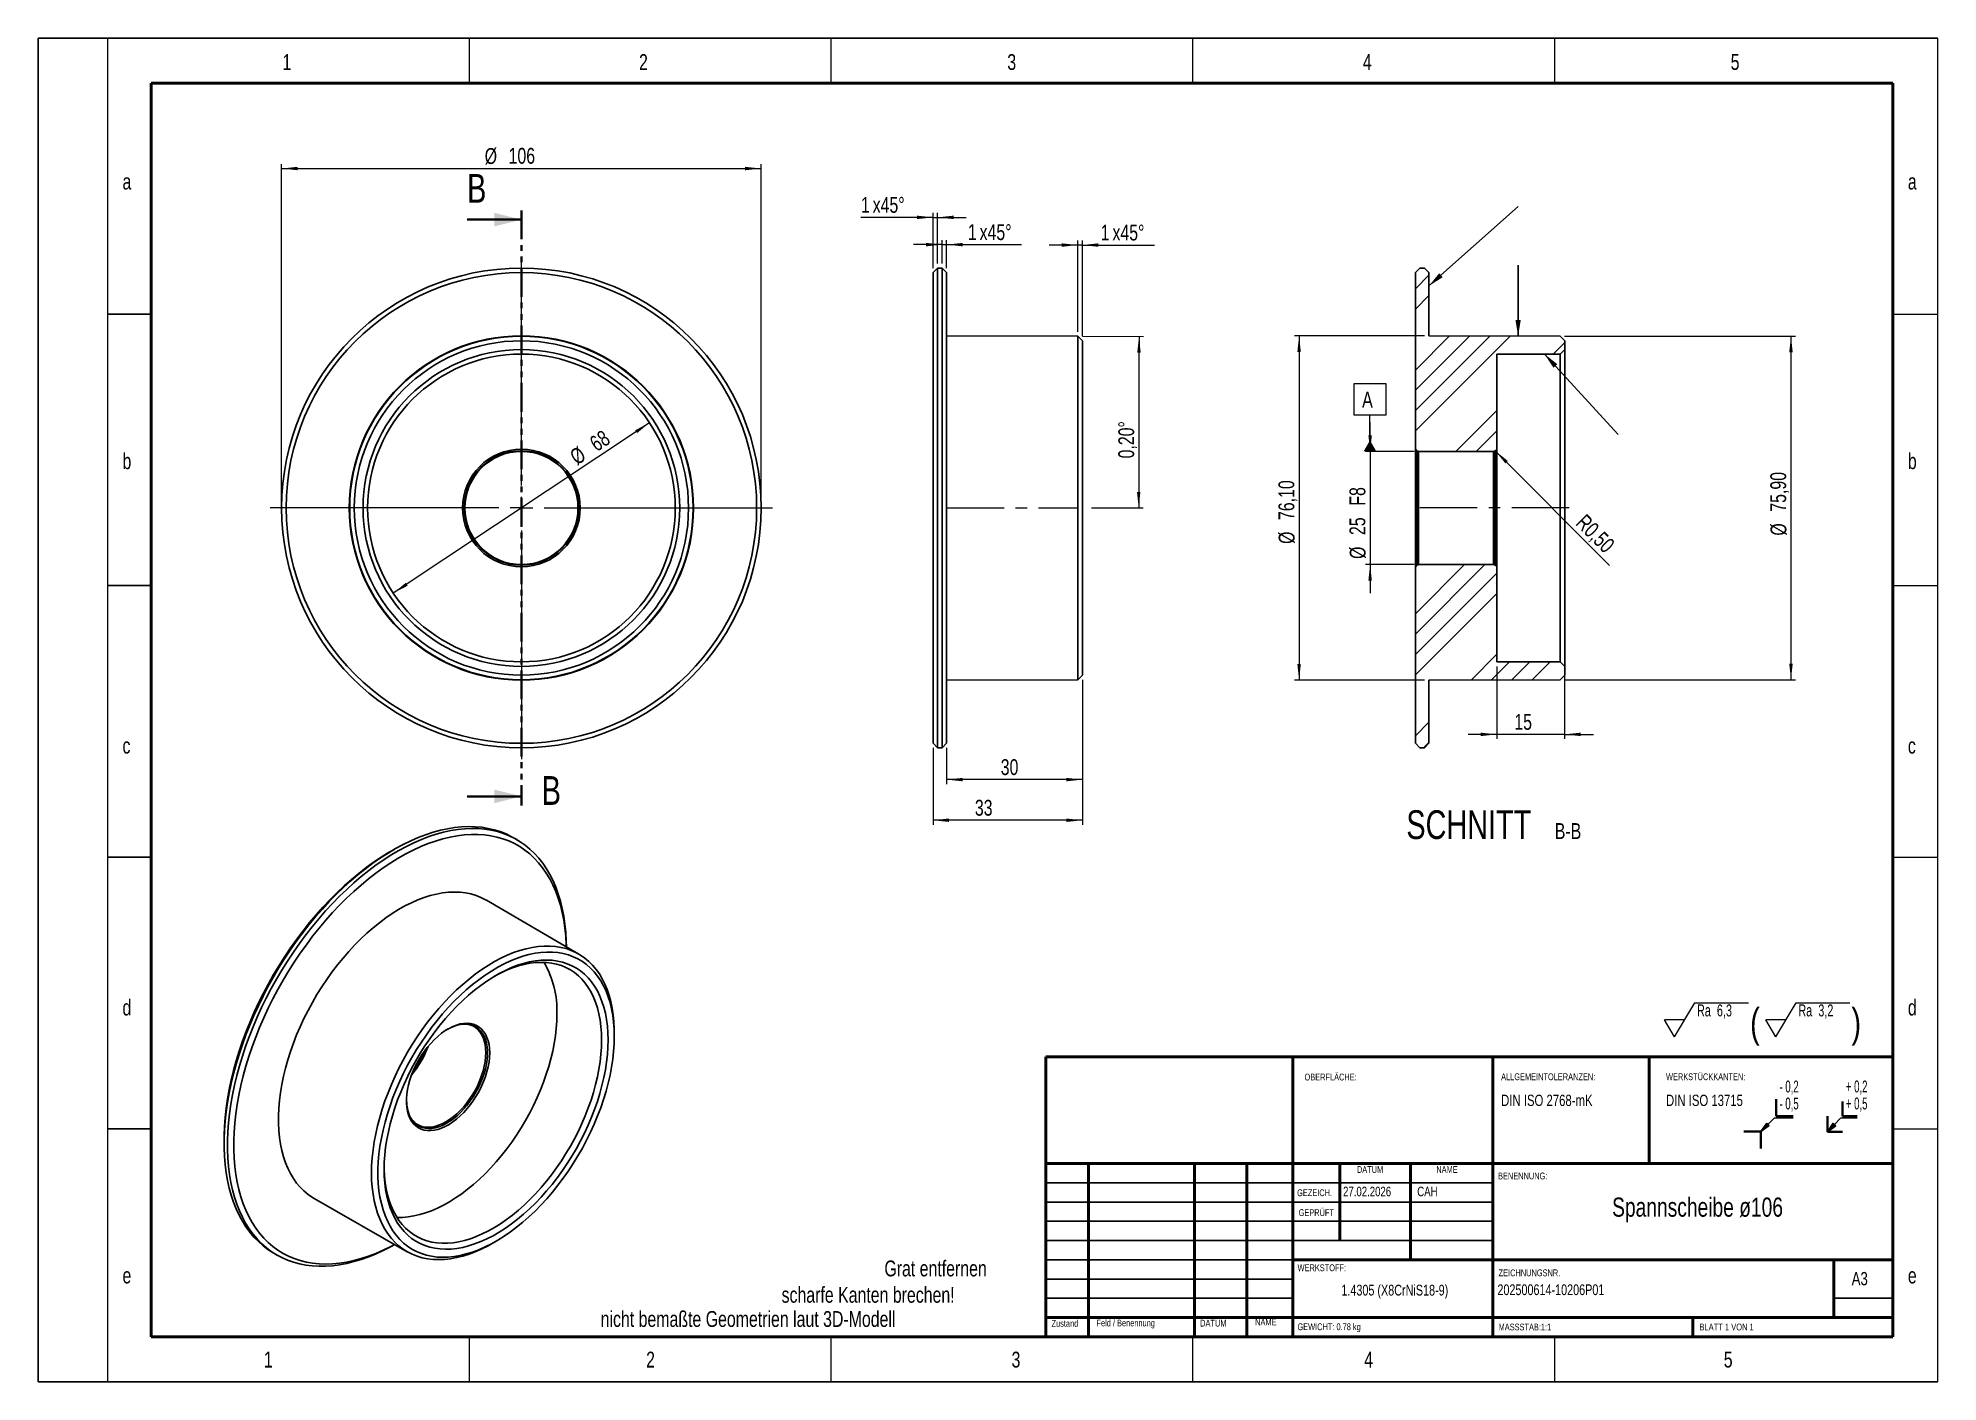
# Model space of a CAD drawing. Header units: millimetres. Extents: x 0 to 420, y 0 to 297.
import ezdxf

# ---------------------------------------------------------------- set-up
doc = ezdxf.new("R2010")
doc.units = ezdxf.units.MM
doc.header["$PDSIZE"] = -1
doc.linetypes.add('CENTERX2', pattern=[20.32, 12.7, -2.54, 2.54, -2.54])
doc.linetypes.add('PHANTOM', pattern=[12.7, 6.35, -1.27, 1.27, -1.27, 1.27, -1.27])
doc.styles.add('SLDTEXTSTYLE0', font='TXT', dxfattribs={"width": 0.605})
doc.styles.add('SLDTEXTSTYLE1', font='TXT', dxfattribs={"width": 0.678571})
doc.styles.add('SLDTEXTSTYLE2', font='TXT', dxfattribs={"width": 0.75})
doc.styles.add('SLDTEXTSTYLE3', font='TXT', dxfattribs={"width": 0.692308})
doc.dimstyles.new('SLDDIMSTYLE0', dxfattribs={"dimtxt": 3.5, "dimasz": 3.556, "dimexe": 0, "dimexo": 0.0625, "dimgap": 0.875, "dimtad": 1, "dimrnd": 1e-09, "dimzin": 12, "dimdsep": 46, "dimtxsty": 'SLDTEXTSTYLE2', "dimsah": 1, "dimcen": 0, "dimadec": 0, "dimazin": 3, "dimtfac": 1, "dimtdec": 3, "dimtmove": 0, "dimatfit": 3, "dimfxl": 1, "dimfrac": 2, "dimtolj": 1, "dimtzin": 12, "dimarcsym": 0})
doc.dimstyles.new('SLDDIMSTYLE1', dxfattribs={"dimtxt": 3.5, "dimasz": 3.556, "dimexe": 0, "dimexo": 0.0625, "dimgap": 0.875, "dimtad": 1, "dimrnd": 1e-09, "dimzin": 12, "dimdsep": 46, "dimtxsty": 'SLDTEXTSTYLE2', "dimsah": 1, "dimcen": 0.09, "dimadec": 0, "dimazin": 3, "dimtfac": 1, "dimtdec": 3, "dimtofl": 0, "dimtmove": 0, "dimatfit": 3, "dimfxl": 1, "dimfrac": 2, "dimtolj": 1, "dimtzin": 12, "dimarcsym": 0})
doc.dimstyles.new('SLDDIMSTYLE2', dxfattribs={"dimtxt": 3.5, "dimasz": 3.556, "dimexe": 0, "dimexo": 0.0625, "dimgap": 0.875, "dimtad": 1, "dimdec": 4, "dimdsep": 46, "dimtxsty": 'SLDTEXTSTYLE2', "dimsah": 1, "dimcen": 0.09, "dimazin": 2, "dimtfac": 1, "dimtdec": 3, "dimtofl": 0, "dimtmove": 0, "dimatfit": 3, "dimfxl": 1, "dimfrac": 2, "dimtolj": 1, "dimtzin": 12, "dimarcsym": 0})
doc.dimstyles.new('SLDDIMSTYLE3', dxfattribs={"dimtxt": 3.5, "dimasz": 3.556, "dimexe": 0, "dimexo": 0.0625, "dimgap": 0.875, "dimtad": 1, "dimrnd": 1e-09, "dimzin": 12, "dimdsep": 46, "dimtxsty": 'SLDTEXTSTYLE2', "dimsah": 1, "dimcen": 0.09, "dimadec": 0, "dimazin": 3, "dimtfac": 1, "dimtdec": 3, "dimtmove": 0, "dimatfit": 0, "dimfxl": 1, "dimfrac": 2, "dimtolj": 1, "dimtzin": 12, "dimarcsym": 0})
doc.dimstyles.new('SLDDIMSTYLE4', dxfattribs={"dimtxt": 3.5, "dimasz": 3.556, "dimexe": 0, "dimexo": 0.0625, "dimgap": 0.875, "dimtad": 1, "dimrnd": 1e-09, "dimzin": 12, "dimdsep": 46, "dimtxsty": 'SLDTEXTSTYLE2', "dimsah": 1, "dimcen": 0.09, "dimadec": 0, "dimazin": 3, "dimtfac": 1, "dimtdec": 3, "dimtmove": 0, "dimatfit": 0, "dimfxl": 1, "dimfrac": 2, "dimtolj": 1, "dimarcsym": 0})
doc.dimstyles.new('SLDDIMSTYLE5', dxfattribs={"dimtxt": 3.5, "dimasz": 3.556, "dimexe": 0, "dimexo": 0.0625, "dimgap": 0.875, "dimtad": 1, "dimrnd": 1e-09, "dimdsep": 46, "dimtxsty": 'SLDTEXTSTYLE2', "dimsah": 1, "dimcen": 0, "dimadec": 0, "dimazin": 2, "dimtfac": 1, "dimtdec": 3, "dimtofl": 0, "dimtmove": 0, "dimatfit": 3, "dimfxl": 1, "dimfrac": 2, "dimtolj": 1, "dimtzin": 12, "dimarcsym": 0})
doc.dimstyles.new('SLDDIMSTYLE7', dxfattribs={"dimtxt": 0.18, "dimasz": 3.556, "dimexe": 0, "dimexo": 0.0625, "dimgap": 0, "dimtad": 0, "dimtih": 1, "dimtoh": 1, "dimdec": 0, "dimrnd": 1e-09, "dimzin": 0, "dimdsep": 46, "dimtxsty": 'Standard', "dimsah": 1, "dimcen": 0.09, "dimadec": 0, "dimazin": 0, "dimtfac": 3.556, "dimtdec": 0, "dimtofl": 0, "dimtmove": 0, "dimatfit": 3, "dimfxl": 1, "dimfrac": 2, "dimtolj": 1, "dimtzin": 0, "dimarcsym": 0})
pattern_1 = [(45, (0, 0), (-13.4704, 13.4704), []), (45, (4.49, 0), (-13.4704, 13.4704), []), (45, (8.98, 0), (-13.4704, 13.4704), []), (45, (13.47, 0), (-13.4704, 13.4704), [])]

msp = doc.modelspace()

# ---------------------------------------------------------------- texts
at = {"color": 7, "linetype": 'Continuous', "lineweight": 0}
for s, insert, char_height, attachment_point, style in [('1', (54.04538, 293.43614), 3.5, 1, 'SLDTEXTSTYLE2'), ('2', (132.85921, 293.43614), 3.5, 1, 'SLDTEXTSTYLE2'), ('3', (214.25603, 293.43614), 3.5, 1, 'SLDTEXTSTYLE2'), ('4', (292.83629, 293.43614), 3.5, 1, 'SLDTEXTSTYLE2'), ('5', (374.14546, 293.43614), 3.5, 1, 'SLDTEXTSTYLE2'), ('a', (18.67859, 267.0172), 3.5, 1, 'SLDTEXTSTYLE2'), ('a', (413.31537, 267.0172), 3.5, 1, 'SLDTEXTSTYLE2'), ('b', (18.67859, 205.23126), 3.5, 1, 'SLDTEXTSTYLE2'), ('b', (413.31537, 205.23126), 3.5, 1, 'SLDTEXTSTYLE2'), ('c', (18.67859, 142.37389), 3.5, 1, 'SLDTEXTSTYLE2'), ('c', (413.31537, 142.37389), 3.5, 1, 'SLDTEXTSTYLE2'), ('d', (18.67859, 84.51654), 3.5, 1, 'SLDTEXTSTYLE2'), ('d', (413.31537, 84.51654), 3.5, 1, 'SLDTEXTSTYLE2'), ('OBERFLÄCHE:', (279.95137, 68.15129), 1.5, 1, 'SLDTEXTSTYLE2'), ('DATUM', (291.53587, 47.72412), 1.5, 1, 'SLDTEXTSTYLE2'), ('NAME', (309.08415, 47.72412), 1.5, 1, 'SLDTEXTSTYLE2'), ('BENENNUNG:', (322.73141, 46.30201), 1.5, 1, 'SLDTEXTSTYLE2'), ('GEZEICH.', (278.31627, 42.5842), 1.5, 1, 'SLDTEXTSTYLE2'), ('27.02.2026', (288.47206, 43.17255), 2.116667, 1, 'SLDTEXTSTYLE2'), ('CAH', (304.86848, 43.18028), 2.116667, 1, 'SLDTEXTSTYLE2'), ('GEPRÜFT', (278.63976, 38.19921), 1.5, 1, 'SLDTEXTSTYLE2'), ('Spannscheibe ø106', (366.82955, 40.77952), 4.2333333, 2, 'SLDTEXTSTYLE2'), ('Grat entfernen', (187.08678, 26.86143), 3.5, 1, 'SLDTEXTSTYLE2'), ('WERKSTOFF:', (278.42108, 26.00974), 1.5, 1, 'SLDTEXTSTYLE2'), ('e', (18.67859, 25.30736), 3.5, 1, 'SLDTEXTSTYLE2'), ('scharfe Kanten brechen!', (164.36595, 21.03604), 3.5, 1, 'SLDTEXTSTYLE2'), ('1.4305 (X8CrNiS18-9)', (299.91067, 21.50925), 2.38125, 2, 'SLDTEXTSTYLE2'), ('202500614-10206P01', (322.58844, 21.59794), 2.38125, 1, 'SLDTEXTSTYLE2'), ('ZEICHNUNGSNR.', (322.84919, 24.89232), 1.5, 1, 'SLDTEXTSTYLE2'), ('A3', (400.89621, 24.32412), 2.910417, 1, 'SLDTEXTSTYLE2'), ('e', (413.31537, 25.30736), 3.5, 1, 'SLDTEXTSTYLE2'), ('nicht bemaßte Geometrien laut 3D-Modell', (124.3736, 15.69259), 3.5, 1, 'SLDTEXTSTYLE2'), ('Zustand', (224.03528, 13.72206), 1.5, 1, 'SLDTEXTSTYLE2'), ('Feld / Benennung', (233.97237, 13.81283), 1.5, 1, 'SLDTEXTSTYLE2'), ('DATUM', (256.88499, 13.7755), 1.5, 1, 'SLDTEXTSTYLE2'), ('NAME', (269.03482, 14.01902), 1.5, 1, 'SLDTEXTSTYLE2'), ('GEWICHT: 0.78 kg', (278.39303, 12.97299), 1.4986, 1, 'SLDTEXTSTYLE2'), ('MASSSTAB:1:1', (322.84919, 12.92377), 1.5, 1, 'SLDTEXTSTYLE2'), ('BLATT 1 VON 1', (367.25352, 12.92377), 1.5, 1, 'SLDTEXTSTYLE3'), ('1', (49.9256, 6.72208), 3.5, 1, 'SLDTEXTSTYLE2'), ('2', (134.42271, 6.72208), 3.5, 1, 'SLDTEXTSTYLE2'), ('3', (215.19429, 6.72208), 3.5, 1, 'SLDTEXTSTYLE2'), ('4', (293.14134, 6.72208), 3.5, 1, 'SLDTEXTSTYLE2'), ('5', (372.62669, 6.72208), 3.5, 1, 'SLDTEXTSTYLE2')]:
    msp.add_mtext(s, dxfattribs=dict(at, insert=insert, char_height=char_height, attachment_point=attachment_point, style=style))
at = {"color": 7, "linetype": 'Continuous', "char_height": 6.35, "attachment_point": 1, "style": 'SLDTEXTSTYLE2'}
for insert in [(94.85511, 266.94794), (111.34853, 133.89644)]:
    msp.add_mtext('B', dxfattribs=dict(at, insert=insert))

# ---------------------------------------------------------------- blocks, each defined once
blk = doc.blocks.new('SW_NOTE_0')
at = {"color": 0, "linetype": 'Continuous', "lineweight": 0, "insert": (0, 4.51), "char_height": 3.5, "attachment_point": 1, "style": 'SLDTEXTSTYLE0'}
blk.add_mtext('+ 0,5', dxfattribs=at)
blk = doc.blocks.new('SW_NOTE_0_1')
at = {"color": 0, "linetype": 'Continuous', "lineweight": 0, "insert": (0, 4.51), "char_height": 3.5, "attachment_point": 1, "style": 'SLDTEXTSTYLE0'}
blk.add_mtext('+ 0,2', dxfattribs=at)
blk = doc.blocks.new('SW_NOTE_0_2')
at = {"color": 0, "linetype": 'Continuous', "lineweight": 0, "insert": (0, 4.51), "char_height": 3.5, "attachment_point": 1, "style": 'SLDTEXTSTYLE0'}
blk.add_mtext('- 0,2', dxfattribs=at)
blk = doc.blocks.new('SW_NOTE_0_3')
at = {"color": 0, "linetype": 'Continuous', "lineweight": 0, "insert": (0, 4.51), "char_height": 3.5, "attachment_point": 1, "style": 'SLDTEXTSTYLE0'}
blk.add_mtext('- 0,5', dxfattribs=at)
blk = doc.blocks.new('Block3')
at = {"linetype": 'Continuous'}
for points in [[(735.45, 277.8), (737.92, 279.57), (737.22, 280.27)], [(755.16, 277.71), (757.62, 279.47), (756.78, 280.26)]]:
    blk.add_hatch(color=7, dxfattribs=at).paths.add_polyline_path(points, flags=0)
at = {"color": 7, "linetype": 'Continuous', "lineweight": 35}
for p, q in [((739.95, 287.3), (739.95, 282.3)), ((759.52, 286.66), (759.52, 282.3)), ((739.95, 282.3), (744.95, 282.3)), ((755.16, 277.71), (755.16, 282.3)), ((759.52, 282.3), (763.89, 282.3)), ((730.45, 277.8), (735.45, 277.8)), ((735.45, 277.8), (735.45, 272.8)), ((759.52, 277.71), (755.16, 277.71))]:
    blk.add_line(p, q, dxfattribs=at)
at = {"color": 7, "linetype": 'Continuous', "lineweight": 18}
for p, q in [((735.45, 277.8), (739.45, 281.8)), ((735.45, 277.8), (737.22, 280.27)), ((737.22, 280.27), (737.92, 279.57)), ((739.45, 281.8), (744.95, 281.8)), ((755.16, 277.71), (759.02, 281.8)), ((755.16, 277.71), (756.78, 280.26)), ((756.78, 280.26), (757.62, 279.47)), ((759.02, 281.8), (763.89, 281.8)), ((735.45, 277.8), (737.92, 279.57)), ((755.16, 277.71), (757.62, 279.47))]:
    blk.add_line(p, q, dxfattribs=at)
at = {"color": 7, "linetype": 'Continuous', "lineweight": 0}
for p in [(737.57, 279.92), (757.2, 279.87)]:
    blk.add_point(p, dxfattribs=at)
for name, p in [('SW_NOTE_0_2', (740.95, 288.28)), ('SW_NOTE_0_1', (760.52, 288.3)), ('SW_NOTE_0_3', (740.95, 283.28)), ('SW_NOTE_0', (760.52, 283.29))]:
    blk.add_blockref(name, p, dxfattribs=at)
blk = doc.blocks.new('SW_NOTE_0_4')
at = {"color": 0, "linetype": 'Continuous', "lineweight": 0}
for p, q in [((-4.95, -3.78), (-0.49, 3.78)), ((-0.49, 3.78), (11.39, 3.78)), ((17.46, -3.78), (21.92, 3.78)), ((21.92, 3.78), (33.8, 3.78)), ((-4.95, -3.78), (-7.18, 0)), ((-2.72, 0), (-7.18, 0)), ((17.46, -3.78), (15.23, 0)), ((19.69, 0), (15.23, 0))]:
    blk.add_line(p, q, dxfattribs=at)
at = {"color": 0, "linetype": 'Continuous', "lineweight": 0, "attachment_point": 1}
for s, insert, char_height, style in [('Ra  6,3', (0, 3.41), 2.646, 'SLDTEXTSTYLE1'), ('(', (11.75, 2.54), 6.35, 'SLDTEXTSTYLE2'), ('Ra  3,2', (22.41, 3.41), 2.646, 'SLDTEXTSTYLE1'), (')', (34.15, 2.54), 6.35, 'SLDTEXTSTYLE2')]:
    blk.add_mtext(s, dxfattribs=dict(at, insert=insert, char_height=char_height, style=style))
blk = doc.blocks.new('SW_NOTE_0_5')
at = {"color": 0, "linetype": 'Continuous', "lineweight": 0, "attachment_point": 1, "style": 'SLDTEXTSTYLE2'}
for s, insert, char_height in [('ALLGEMEINTOLERANZEN:', (0, 1.93), 1.5), ('DIN ISO 2768-mK', (0, -2.78), 2.5)]:
    blk.add_mtext(s, dxfattribs=dict(at, insert=insert, char_height=char_height))
blk = doc.blocks.new('SW_NOTE_0_6')
at = {"color": 0, "linetype": 'Continuous', "lineweight": 0, "attachment_point": 1, "style": 'SLDTEXTSTYLE2'}
for s, insert, char_height in [('WERKSTÜCKKANTEN:', (0, 1.93), 1.5), ('DIN ISO 13715', (0, -2.78), 2.5)]:
    blk.add_mtext(s, dxfattribs=dict(at, insert=insert, char_height=char_height))
blk = doc.blocks.new('_D')
at = {"color": 7, "linetype": 'Continuous', "lineweight": 0}
blk.add_line((135.17, 211.97), (78.54, 174.32), dxfattribs=at)
at = {"color": 7, "linetype": 'Continuous', "lineweight": 18}
for points in [[(135.17, 211.97), (132, 210.32), (132.42, 209.69)], [(78.54, 174.32), (81.71, 175.97), (81.29, 176.61)]]:
    blk.add_solid(points, dxfattribs=at)
at = {"color": 7, "linetype": 'Continuous', "lineweight": 18, "char_height": 3.5, "attachment_point": 1, "rotation": 33.6196, "style": 'SLDTEXTSTYLE2'}
for s, insert in [('68', (121.58, 208.39)), ('%%c', (117.21, 205.42))]:
    blk.add_mtext(s, dxfattribs=dict(at, insert=insert))
blk = doc.blocks.new('_D_1')
at = {"color": 7, "linetype": 'Continuous', "lineweight": 0}
for p, q in [((53.86, 194.15), (53.86, 269.15)), ((159.86, 194.15), (159.86, 269.15)), ((53.86, 268.15), (159.86, 268.15))]:
    blk.add_line(p, q, dxfattribs=at)
at = {"color": 7, "linetype": 'Continuous', "lineweight": 18}
for points in [[(53.86, 268.15), (57.41, 267.77), (57.41, 268.53)], [(159.86, 268.15), (156.3, 268.53), (156.3, 267.77)]]:
    blk.add_solid(points, dxfattribs=at)
at = {"color": 7, "linetype": 'Continuous', "lineweight": 18, "char_height": 3.5, "attachment_point": 1, "style": 'SLDTEXTSTYLE2'}
for s, insert in [('%%c', (98.74, 272.66)), ('106', (104.02, 272.71))]:
    blk.add_mtext(s, dxfattribs=dict(at, insert=insert))
blk = doc.blocks.new('SW_CENTERMARKSYMBOL_0')
at = {"color": 0, "linetype": 'Continuous', "lineweight": 18}
for p, q in [((0, 5), (0, 55.5)), ((-5, 0), (-55.5, 0)), ((0, 0), (-2.5, 0)), ((0, 0), (0, 2.5)), ((0, 0), (0, -2.5)), ((0, 0), (2.5, 0)), ((5, 0), (55.5, 0)), ((0, -5), (0, -55.5))]:
    blk.add_line(p, q, dxfattribs=at)
blk = doc.blocks.new('_D_2')
at = {"color": 7, "linetype": 'Continuous', "lineweight": 0}
for p, q in [((230.85, 231.09), (244.37, 231.04)), ((232.85, 193.15), (244.3, 193.15))]:
    blk.add_line(p, q, dxfattribs=at)
at = {"color": 7, "linetype": 'Continuous', "lineweight": 18}
blk.add_arc((11101.33, 193.15), 10858.02, 179.8, 180, dxfattribs=at)
for points in [[(243.37, 231.05), (242.98, 227.49), (243.74, 227.49)], [(243.3, 193.15), (243.68, 196.7), (242.92, 196.7)]]:
    blk.add_solid(points, dxfattribs=at)
at = {"color": 7, "linetype": 'Continuous', "lineweight": 18, "insert": (238.79, 204.1), "char_height": 3.5, "attachment_point": 1, "rotation": 89.9134, "style": 'SLDTEXTSTYLE2'}
blk.add_mtext('0,20°', dxfattribs=at)
blk = doc.blocks.new('_D_3')
at = {"color": 7, "linetype": 'Continuous', "lineweight": 0}
for p, q in [((230.85, 155.2), (230.85, 123.15)), ((197.85, 140.15), (197.85, 123.15)), ((230.85, 124.15), (197.85, 124.15))]:
    blk.add_line(p, q, dxfattribs=at)
at = {"color": 7, "linetype": 'Continuous', "lineweight": 18}
for points in [[(197.85, 124.15), (201.4, 123.77), (201.4, 124.53)], [(230.85, 124.15), (227.29, 124.53), (227.29, 123.77)]]:
    blk.add_solid(points, dxfattribs=at)
at = {"color": 7, "linetype": 'Continuous', "lineweight": 18, "insert": (207.09, 128.66), "char_height": 3.5, "attachment_point": 1, "style": 'SLDTEXTSTYLE2'}
blk.add_mtext('33', dxfattribs=at)
blk = doc.blocks.new('_D_4')
at = {"color": 7, "linetype": 'Continuous', "lineweight": 0}
for p, q in [((197.85, 257.36), (181.91, 257.36)), ((197.85, 246.15), (197.85, 258.36)), ((197.85, 257.36), (198.85, 257.36)), ((198.85, 247.15), (198.85, 258.36)), ((198.85, 257.36), (205.2, 257.36))]:
    blk.add_line(p, q, dxfattribs=at)
at = {"color": 7, "linetype": 'Continuous', "lineweight": 18}
for points in [[(197.85, 257.36), (194.29, 257.74), (194.29, 256.98)], [(198.85, 257.36), (202.4, 256.98), (202.4, 257.74)]]:
    blk.add_solid(points, dxfattribs=at)
at = {"color": 7, "linetype": 'Continuous', "lineweight": 18, "char_height": 3.5, "attachment_point": 1, "style": 'SLDTEXTSTYLE2'}
for s, insert in [('1', (181.91, 261.87)), ('x45°', (184.5, 261.87))]:
    blk.add_mtext(s, dxfattribs=dict(at, insert=insert))
blk = doc.blocks.new('_D_5')
at = {"color": 7, "linetype": 'Continuous', "lineweight": 0}
for p, q in [((199.85, 247.15), (199.85, 252.34)), ((200.85, 246.15), (200.85, 252.34)), ((199.85, 251.34), (193.5, 251.34)), ((199.85, 251.34), (200.85, 251.34)), ((200.85, 251.34), (217.41, 251.34))]:
    blk.add_line(p, q, dxfattribs=at)
at = {"color": 7, "linetype": 'Continuous', "lineweight": 18}
for points in [[(199.85, 251.34), (196.29, 251.72), (196.29, 250.96)], [(200.85, 251.34), (204.4, 250.96), (204.4, 251.72)]]:
    blk.add_solid(points, dxfattribs=at)
at = {"color": 7, "linetype": 'Continuous', "lineweight": 18, "char_height": 3.5, "attachment_point": 1, "style": 'SLDTEXTSTYLE2'}
for s, insert in [('1', (205.54, 255.85)), ('x45°', (208.13, 255.85))]:
    blk.add_mtext(s, dxfattribs=dict(at, insert=insert))
blk = doc.blocks.new('_D_6')
at = {"color": 7, "linetype": 'Continuous', "lineweight": 0}
for p, q in [((229.85, 232.1), (229.85, 252.24)), ((230.85, 231.09), (230.85, 252.24)), ((229.85, 251.24), (223.5, 251.24)), ((230.85, 251.24), (229.85, 251.24)), ((230.85, 251.24), (246.78, 251.24))]:
    blk.add_line(p, q, dxfattribs=at)
at = {"color": 7, "linetype": 'Continuous', "lineweight": 18}
for points in [[(229.85, 251.24), (226.29, 251.62), (226.29, 250.86)], [(230.85, 251.24), (234.4, 250.86), (234.4, 251.62)]]:
    blk.add_solid(points, dxfattribs=at)
at = {"color": 7, "linetype": 'Continuous', "lineweight": 18, "char_height": 3.5, "attachment_point": 1, "style": 'SLDTEXTSTYLE2'}
for s, insert in [('1', (234.91, 255.75)), ('x45°', (237.5, 255.75))]:
    blk.add_mtext(s, dxfattribs=dict(at, insert=insert))
blk = doc.blocks.new('_D_7')
at = {"color": 7, "linetype": 'Continuous', "lineweight": 0}
for p, q in [((230.85, 155.2), (230.85, 132.13)), ((200.85, 140.15), (200.85, 132.13)), ((230.85, 133.13), (200.85, 133.13))]:
    blk.add_line(p, q, dxfattribs=at)
at = {"color": 7, "linetype": 'Continuous', "lineweight": 18}
for points in [[(200.85, 133.13), (204.4, 132.75), (204.4, 133.51)], [(230.85, 133.13), (227.29, 133.51), (227.29, 132.75)]]:
    blk.add_solid(points, dxfattribs=at)
at = {"color": 7, "linetype": 'Continuous', "lineweight": 18, "insert": (212.8, 137.64), "char_height": 3.5, "attachment_point": 1, "style": 'SLDTEXTSTYLE2'}
blk.add_mtext('30', dxfattribs=at)
blk = doc.blocks.new('_D_8')
at = {"color": 7, "linetype": 'Continuous', "lineweight": 0}
for p, q in [((294.45, 205.65), (294.45, 212)), ((304.16, 205.65), (293.45, 205.65)), ((294.45, 205.65), (294.45, 180.65)), ((304.16, 180.65), (293.45, 180.65)), ((294.45, 180.65), (294.45, 174.3))]:
    blk.add_line(p, q, dxfattribs=at)
at = {"color": 7, "linetype": 'Continuous', "lineweight": 18}
for points in [[(294.45, 205.65), (294.84, 209.2), (294.07, 209.2)], [(294.45, 180.65), (294.07, 177.09), (294.84, 177.09)]]:
    blk.add_solid(points, dxfattribs=at)
at = {"color": 7, "linetype": 'Continuous', "lineweight": 18, "char_height": 3.5, "attachment_point": 1, "rotation": 90, "style": 'SLDTEXTSTYLE2'}
for s, insert in [('F8', (289.89, 193.66)), ('25', (289.89, 187.17)), ('%%c', (289.94, 181.89))]:
    blk.add_mtext(s, dxfattribs=dict(at, insert=insert))
blk = doc.blocks.new('_D_9')
at = {"color": 7, "linetype": 'Continuous', "lineweight": 0}
blk.add_line((322.1, 205.79), (347.39, 180.45), dxfattribs=at)
at = {"color": 7, "linetype": 'Continuous', "lineweight": 18}
blk.add_solid([(322.1, 205.79), (324.34, 203.01), (324.88, 203.54)], dxfattribs=at)
at = {"color": 7, "linetype": 'Continuous', "lineweight": 18, "insert": (342.18, 192.04), "char_height": 3.5, "attachment_point": 1, "rotation": 314.9391, "style": 'SLDTEXTSTYLE2'}
blk.add_mtext('R0,50', dxfattribs=at)
blk = doc.blocks.new('_D_10')
at = {"color": 7, "linetype": 'Continuous', "lineweight": 0}
for p, q in [((306.45, 231.2), (277.75, 231.2)), ((278.75, 231.2), (278.75, 155.1)), ((306.45, 155.1), (277.75, 155.1))]:
    blk.add_line(p, q, dxfattribs=at)
at = {"color": 7, "linetype": 'Continuous', "lineweight": 18}
for points in [[(278.75, 231.2), (278.37, 227.64), (279.13, 227.64)], [(278.75, 155.1), (279.13, 158.65), (278.37, 158.65)]]:
    blk.add_solid(points, dxfattribs=at)
at = {"color": 7, "linetype": 'Continuous', "lineweight": 18, "char_height": 3.5, "attachment_point": 1, "rotation": 90, "style": 'SLDTEXTSTYLE2'}
for s, insert in [('76,10', (274.19, 190.49)), ('%%c', (274.24, 185.21))]:
    blk.add_mtext(s, dxfattribs=dict(at, insert=insert))
blk = doc.blocks.new('_D_11')
at = {"color": 7, "linetype": 'Continuous', "lineweight": 0}
for p, q in [((337.45, 231.1), (388.48, 231.1)), ((387.48, 231.1), (387.48, 155.2)), ((337.45, 155.2), (388.48, 155.2))]:
    blk.add_line(p, q, dxfattribs=at)
at = {"color": 7, "linetype": 'Continuous', "lineweight": 18}
for points in [[(387.48, 231.1), (387.09, 227.54), (387.86, 227.54)], [(387.48, 155.2), (387.86, 158.75), (387.09, 158.75)]]:
    blk.add_solid(points, dxfattribs=at)
at = {"color": 7, "linetype": 'Continuous', "lineweight": 18, "char_height": 3.5, "attachment_point": 1, "rotation": 90, "style": 'SLDTEXTSTYLE2'}
for s, insert in [('75,90', (382.91, 192.32)), ('%%c', (382.96, 187.04))]:
    blk.add_mtext(s, dxfattribs=dict(at, insert=insert))
blk = doc.blocks.new('_D_12')
at = {"color": 7, "linetype": 'Continuous', "lineweight": 0}
for p, q in [((322.45, 158.15), (322.45, 142.12)), ((337.45, 157.15), (337.45, 142.12)), ((322.45, 143.12), (316.1, 143.12)), ((337.45, 143.12), (322.45, 143.12)), ((337.45, 143.12), (343.8, 143.12))]:
    blk.add_line(p, q, dxfattribs=at)
at = {"color": 7, "linetype": 'Continuous', "lineweight": 18}
for points in [[(322.45, 143.12), (318.9, 143.5), (318.9, 142.74)], [(337.45, 143.12), (341.01, 142.74), (341.01, 143.5)]]:
    blk.add_solid(points, dxfattribs=at)
at = {"color": 7, "linetype": 'Continuous', "lineweight": 18, "insert": (326.33, 147.63), "char_height": 3.5, "attachment_point": 1, "style": 'SLDTEXTSTYLE2'}
blk.add_mtext('15', dxfattribs=at)
blk = doc.blocks.new('SW_NOTE_0_7')
at = {"color": 0, "linetype": 'Continuous', "lineweight": 0, "attachment_point": 2, "style": 'SLDTEXTSTYLE2'}
for s, insert, char_height in [('SCHNITT', (16.07, 8.19), 6.35), ('B-B', (38.01, 5.35), 3.5)]:
    blk.add_mtext(s, dxfattribs=dict(at, insert=insert, char_height=char_height))
blk = doc.blocks.new('SW_DATUMTAG_0')
at = {"color": 0, "linetype": 'Continuous', "lineweight": 18}
for p, q in [((-1.77, 6.28), (5.23, 6.28)), ((-1.77, -0.72), (-1.77, 6.28)), ((5.23, 6.28), (5.23, -0.72)), ((5.23, -0.72), (-1.77, -0.72)), ((1.73, -8.69), (1.73, -0.72))]:
    blk.add_line(p, q, dxfattribs=at)
at = {"color": 0, "linetype": 'Continuous', "lineweight": 0}
blk.add_solid([(0.33, -8.69), (3.13, -8.69), (1.73, -6.24)], dxfattribs=at)
at = {"color": 0, "linetype": 'Continuous', "lineweight": 0, "insert": (0, 4.51), "char_height": 3.5, "attachment_point": 1, "style": 'SLDTEXTSTYLE2'}
blk.add_mtext('A', dxfattribs=at)

# ---------------------------------------------------------------- dimensions: what is measured, and where the dimension line sits
at = {"color": 7, "linetype": 'Continuous', "lineweight": 18}
for base, p1, p2, text, dimstyle, picture, middle in [((159.85511, 268.14626), (53.85511, 193.14626), (159.85511, 193.14626), '%%c<>', 'SLDDIMSTYLE1', '_D_1', (105.25865, 268.14626)), ((198.84747, 257.35898), (197.84747, 245.14626), (198.84747, 246.14626), '<>x45°', 'SLDDIMSTYLE3', '_D_4', (187.84747, 257.35898)), ((200.84747, 251.33821), (199.84747, 246.14626), (200.84747, 245.14626), '<>x45°', 'SLDDIMSTYLE3', '_D_5', (211.47393, 251.33821)), ((229.84747, 251.23821), (230.84747, 230.08803), (229.84747, 231.09503), '<>x45°', 'SLDDIMSTYLE3', '_D_6', (240.84747, 251.23821))]:
    dim = msp.add_linear_dim(base=base, p1=p1, p2=p2, text=text, dimstyle=dimstyle, dxfattribs=at)
    dim.commit()
    dim.dimension.update_dxf_attribs({"geometry": picture, "text_midpoint": middle, "dimtype": 160})
dim = msp.add_angular_dim_2l(base=(243.31904, 212.09707), line1=((200.84747, 231.19626), (229.84747, 231.09503)), line2=((231.84747, 193.14626), (198.84747, 193.14626)), dimstyle='SLDDIMSTYLE2', dxfattribs=at)
dim.commit()
dim.dimension.update_dxf_attribs({"geometry": '_D_2', "text_midpoint": (243.31491, 209.55555), "dimtype": 162})
for base, p1, p2, text, dimstyle, picture, middle in [((278.75128, 155.09626), (307.45493, 231.19626), (307.45493, 155.09626), '%%c<>', 'SLDDIMSTYLE1', '_D_10', (278.75128, 193.67238)), ((387.4753, 155.19749), (336.45494, 231.09503), (336.45494, 155.19749), '%%c<>', 'SLDDIMSTYLE1', '_D_11', (387.4753, 195.49862)), ((294.45493, 180.64626), (305.16204, 205.64626), (305.16204, 180.64626), '%%c<>F8', 'SLDDIMSTYLE4', '_D_8', (294.45493, 190.18861))]:
    dim = msp.add_linear_dim(base=base, p1=p1, p2=p2, angle=90, text=text, dimstyle=dimstyle, dxfattribs=at)
    dim.commit()
    dim.dimension.update_dxf_attribs({"geometry": picture, "text_midpoint": middle, "dimtype": 160})
dim = msp.add_diameter_dim_2p(p1=(135.16801, 211.97124), p2=(78.54222, 174.32127), dimstyle='SLDDIMSTYLE0', dxfattribs=at)
dim.commit()
dim.dimension.update_dxf_attribs({"geometry": '_D', "text_midpoint": (124.20164, 204.67981), "dimtype": 163})
dim = msp.add_radius_dim(center=(321.74782, 206.14626), mpoint=(322.101, 205.79233), dimstyle='SLDDIMSTYLE5', dxfattribs=at)
dim.commit()
dim.dimension.update_dxf_attribs({"geometry": '_D_9', "text_midpoint": (343.27781, 184.57049), "dimtype": 164})
for base, p1, p2, dimstyle, picture, middle in [((197.84747, 124.14626), (230.84747, 156.20449), (197.84747, 141.14626), 'SLDDIMSTYLE1', '_D_3', (209.67847, 124.14626)), ((200.84747, 133.12697), (230.84747, 156.20449), (200.84747, 141.14626), 'SLDDIMSTYLE1', '_D_7', (215.38316, 133.12697)), ((322.45493, 143.11944), (337.45493, 158.14626), (322.45493, 159.14626), 'SLDDIMSTYLE3', '_D_12', (328.91954, 143.11944))]:
    dim = msp.add_linear_dim(base=base, p1=p1, p2=p2, dimstyle=dimstyle, dxfattribs=at)
    dim.commit()
    dim.dimension.update_dxf_attribs({"geometry": picture, "text_midpoint": middle, "dimtype": 160})

# ---------------------------------------------------------------- hatches: boundary and pattern name
at = {"linetype": 'Continuous', "lineweight": 18}
h = msp.add_hatch(dxfattribs=at)
h.set_pattern_fill('DIN 201 Stahl und Stahlguss', style=0, pattern_type=2)
h.set_pattern_definition(pattern_1)
edge = h.paths.add_edge_path(flags=0)
edge.add_line((336.45494, 231.09503), (307.45493, 231.19626))
edge.add_line((307.45493, 231.19626), (307.45493, 245.14626))
edge.add_line((307.45493, 245.14626), (306.45493, 246.14626))
edge.add_line((306.45493, 246.14626), (305.45493, 246.14626))
edge.add_line((305.45493, 246.14626), (304.45493, 245.14626))
edge.add_line((304.45493, 245.14626), (304.45493, 206.14626))
edge.add_line((304.45493, 206.14626), (304.80848, 205.7927))
edge.add_arc((305.16204, 206.14626), 0.5, 225, 270)
edge.add_line((305.16204, 205.64626), (321.74782, 205.64626))
edge.add_arc((321.74782, 206.14626), 0.5, 270, 315)
edge.add_line((322.10138, 205.7927), (322.45493, 206.14626))
edge.add_line((322.45493, 206.14626), (322.45493, 227.14626))
edge.add_line((322.45493, 227.14626), (336.45493, 227.14626))
edge.add_line((336.45493, 227.14626), (337.45493, 228.14626))
edge.add_line((337.45493, 228.14626), (337.45493, 230.08803))
edge.add_line((337.45493, 230.08803), (336.45494, 231.09503))
h = msp.add_hatch(dxfattribs=at)
h.set_pattern_fill('DIN 201 Stahl und Stahlguss', style=0, pattern_type=2)
h.set_pattern_definition(pattern_1)
edge = h.paths.add_edge_path(flags=0)
edge.add_line((307.45493, 155.09626), (336.45494, 155.19749))
edge.add_line((336.45494, 155.19749), (337.45493, 156.20449))
edge.add_line((337.45493, 156.20449), (337.45493, 158.14626))
edge.add_line((337.45493, 158.14626), (336.45493, 159.14626))
edge.add_line((336.45493, 159.14626), (322.45493, 159.14626))
edge.add_line((322.45493, 159.14626), (322.45493, 180.14626))
edge.add_line((322.45493, 180.14626), (322.10138, 180.49981))
edge.add_arc((321.74782, 180.14626), 0.5, 45, 90)
edge.add_line((321.74782, 180.64626), (305.16204, 180.64626))
edge.add_arc((305.16204, 180.14626), 0.5, 90, 135)
edge.add_line((304.80848, 180.49981), (304.45493, 180.14626))
edge.add_line((304.45493, 180.14626), (304.45493, 141.14626))
edge.add_line((304.45493, 141.14626), (305.45493, 140.14626))
edge.add_line((305.45493, 140.14626), (306.45493, 140.14626))
edge.add_line((306.45493, 140.14626), (307.45493, 141.14626))
edge.add_line((307.45493, 141.14626), (307.45493, 155.09626))

# ---------------------------------------------------------------- linework, layer by layer
at = {"color": 7, "linetype": 'Continuous', "lineweight": 25}
for p, q in [((0.00398, 0.02368), (0.00398, 296.99171)), ((0.00398, 296.99171), (419.97522, 296.99171)), ((198.84747, 246.14626), (197.84747, 245.14626)), ((197.84747, 141.14626), (197.84747, 245.14626)), ((199.84747, 246.14626), (198.84747, 246.14626)), ((198.84747, 246.14626), (198.84747, 140.14626)), ((200.84747, 245.14626), (199.84747, 246.14626)), ((199.84747, 140.14626), (199.84747, 246.14626)), ((200.84747, 245.14626), (200.84747, 141.14626)), ((305.45493, 246.14626), (304.45493, 245.14626)), ((304.45493, 206.14626), (304.45493, 245.14626)), ((305.45493, 246.14626), (306.45493, 246.14626)), ((307.45493, 245.14626), (306.45493, 246.14626)), ((307.45493, 231.19626), (307.45493, 245.14626)), ((15.33844, 235.99171), (25.00398, 235.99171)), ((229.84747, 231.09503), (200.84747, 231.19626)), ((230.84747, 230.08803), (229.84747, 231.09503)), ((229.84747, 193.14626), (229.84747, 231.09503)), ((307.45493, 231.19626), (336.45494, 231.09503)), ((337.45493, 230.08803), (336.45494, 231.09503)), ((230.84747, 230.08803), (230.84747, 156.20449)), ((336.45493, 227.14626), (322.45493, 227.14626)), ((322.45493, 206.14626), (322.45493, 227.14626)), ((336.45493, 227.14626), (337.45493, 228.14626)), ((336.45493, 159.14626), (336.45493, 227.14626)), ((337.45493, 228.14626), (337.45493, 230.08803)), ((337.45493, 228.14626), (337.45493, 158.14626)), ((304.45493, 180.14626), (304.45493, 206.14626)), ((304.45493, 206.14626), (304.80848, 205.7927)), ((304.80848, 180.49981), (304.80848, 205.7927)), ((322.10138, 205.7927), (322.45493, 206.14626)), ((322.10138, 205.7927), (322.10138, 180.49981)), ((322.45493, 206.14626), (322.45493, 180.14626)), ((305.16204, 205.64626), (321.74782, 205.64626)), ((305.16204, 205.64626), (305.16204, 180.64626)), ((321.74782, 180.64626), (321.74782, 205.64626)), ((229.84747, 155.19749), (229.84747, 193.14626)), ((321.74782, 180.64626), (305.16204, 180.64626)), ((304.80848, 180.49981), (304.45493, 180.14626)), ((304.45493, 141.14626), (304.45493, 180.14626)), ((322.45493, 180.14626), (322.10138, 180.49981)), ((322.45493, 159.14626), (322.45493, 180.14626)), ((15.33844, 175.99171), (25.00398, 175.99171)), ((229.84747, 155.19749), (230.84747, 156.20449)), ((322.45493, 159.14626), (336.45493, 159.14626)), ((337.45493, 158.14626), (336.45493, 159.14626)), ((336.45494, 155.19749), (337.45493, 156.20449)), ((337.45493, 156.20449), (337.45493, 158.14626)), ((200.84747, 155.09626), (229.84747, 155.19749)), ((336.45494, 155.19749), (307.45493, 155.09626)), ((307.45493, 141.14626), (307.45493, 155.09626)), ((197.84747, 141.14626), (198.84747, 140.14626)), ((198.84747, 140.14626), (199.84747, 140.14626)), ((199.84747, 140.14626), (200.84747, 141.14626)), ((304.45493, 141.14626), (305.45493, 140.14626)), ((306.45493, 140.14626), (305.45493, 140.14626)), ((306.45493, 140.14626), (307.45493, 141.14626)), ((78.62641, 117.63912), (77.91942, 117.23085)), ((105.83745, 119.85836), (105.13034, 120.26656)), ((15.33844, 115.99171), (25.00398, 115.99171)), ((119.57244, 94.54999), (99.11707, 106.47551)), ((96.40281, 78.54076), (96.27015, 78.61415)), ((127.38105, 76.17074), (127.38598, 76.98421)), ((15.33844, 55.99171), (25.00398, 55.99171)), ((83.90382, 56.88953), (84.05406, 56.80688)), ((41.15584, 53.54756), (41.15584, 52.73115)), ((321.57522, 44.02368), (222.77522, 44.02368)), ((61.07028, 40.56939), (81.62687, 28.81921)), ((321.57522, 39.77368), (222.77522, 39.77368)), ((321.57522, 35.52368), (222.77522, 35.52368)), ((100.74586, 30.83717), (101.44784, 31.24824)), ((321.57522, 31.27368), (222.77522, 31.27368)), ((52.13465, 28.46538), (52.84176, 28.05718)), ((277.37522, 27.02368), (222.77522, 27.02368)), ((277.37522, 22.77361), (222.77522, 22.77361)), ((277.37522, 18.52368), (222.77522, 18.52368)), ((409.97522, 18.52368), (396.97522, 18.52368)), ((0.00398, 0.02368), (419.97522, 0.02368))]:
    msp.add_line(p, q, dxfattribs=at)
at = {"color": 7, "linetype": 'Continuous', "lineweight": 18}
for p, q in [((15.33844, 296.99171), (15.33844, 0.02368)), ((95.30026, 296.99171), (95.30026, 286.99171)), ((175.26209, 296.99171), (175.26209, 286.99171)), ((255.22391, 296.99171), (255.22391, 286.99171)), ((335.18574, 296.99171), (335.18574, 286.99171)), ((419.97522, 0.02368), (419.97522, 296.99171)), ((409.97522, 235.99171), (419.97522, 235.99171)), ((409.97522, 175.99171), (419.97522, 175.99171)), ((409.97522, 115.99171), (419.97522, 115.99171)), ((409.97522, 55.99171), (419.97522, 55.99171)), ((95.30026, 10.02368), (95.30026, 0.02368)), ((175.26209, 10.02368), (175.26209, 0.02368)), ((255.22391, 10.02368), (255.22391, 0.02368)), ((335.18574, 10.02368), (335.18574, 0.02368))]:
    msp.add_line(p, q, dxfattribs=at)
at = {"color": 7, "linetype": 'Continuous', "lineweight": 50}
for p, q in [((25.00398, 10.02368), (25.00398, 286.99171)), ((25.00398, 286.99171), (409.97522, 286.99171)), ((409.97522, 10.02368), (409.97522, 286.99171)), ((222.77522, 71.898), (409.97522, 71.898)), ((222.77522, 71.898), (222.77522, 10.02368)), ((277.37522, 10.02368), (277.37522, 71.898)), ((321.57522, 71.898), (321.57522, 10.02368)), ((356.16678, 71.898), (356.16678, 48.27368)), ((409.97522, 71.898), (409.97522, 10.02368)), ((409.97522, 48.27368), (222.77522, 48.27368)), ((232.1767, 48.27368), (232.1767, 10.02368)), ((255.66793, 48.27368), (255.66793, 10.02368)), ((267.17415, 48.27368), (267.17415, 10.02368)), ((287.77522, 31.27368), (287.77522, 48.27368)), ((303.37522, 48.27368), (303.37522, 27.02368)), ((277.37522, 27.02368), (409.97522, 27.02368)), ((396.97522, 14.27368), (396.97522, 27.02368)), ((222.77522, 14.27368), (409.97522, 14.27368)), ((365.77522, 10.02368), (365.77522, 14.27368)), ((25.00398, 10.02368), (409.97522, 10.02368))]:
    msp.add_line(p, q, dxfattribs=at)
at = {"color": 7, "linetype": 'Continuous', "lineweight": 35}
for p, q in [((94.85511, 256.86626), (106.85511, 256.86626)), ((94.85511, 129.42626), (106.85511, 129.42626))]:
    msp.add_line(p, q, dxfattribs=at)
at = {"color": 7, "linetype": 'PHANTOM', "lineweight": 35}
msp.add_line((106.85511, 258.86626), (106.85511, 127.42626), dxfattribs=at)
at = {"color": 7, "linetype": 'CENTERX2', "lineweight": 18}
for p, q in [((200.84747, 193.14626), (229.84747, 193.14626)), ((338.45494, 193.14626), (305.45493, 193.14626))]:
    msp.add_line(p, q, dxfattribs=at)
at = {"color": 7, "linetype": 'Continuous', "lineweight": 25, "flags": 128}
for points in [[(105.13034, 120.26656), (104.68599, 120.51462), (103.46007, 121.11625), (102.18486, 121.62506), (100.86289, 122.04005), (99.49679, 122.36038), (98.08926, 122.58543), (96.6431, 122.71473), (95.16118, 122.74805), (93.64644, 122.68531), (92.1019, 122.52663), (90.53062, 122.27234), (88.93571, 121.92293), (87.32034, 121.4791), (85.68773, 120.94174), (84.04111, 120.3119), (82.38375, 119.59084), (80.71894, 118.77999), (79.04999, 117.88096), (77.38022, 116.89554), (75.71292, 115.82568), (74.05143, 114.6735), (72.39903, 113.4413), (70.75901, 112.13151), (69.13461, 110.74675), (67.52908, 109.28975), (65.94559, 107.76342), (64.38729, 106.17078), (62.85727, 104.51499), (61.35857, 102.79935), (59.89417, 101.02725), (58.46697, 99.20222), (57.07981, 97.32788), (55.73543, 95.40795), (54.43652, 93.44625), (53.18565, 91.44666), (51.9853, 89.41316), (50.83785, 87.34979), (49.74559, 85.26064), (48.71068, 83.14985), (47.73518, 81.02163), (46.82102, 78.88019), (45.97002, 76.7298), (45.18387, 74.5747), (44.46413, 72.4192), (43.81223, 70.26755), (43.22946, 68.12405), (42.71697, 65.99294), (42.2758, 63.87845), (41.90681, 61.78478), (41.61073, 59.7161), (41.38816, 57.6765), (41.23953, 55.67003), (41.16514, 53.70068), (41.16514, 51.77237), (41.23953, 49.88891), (41.38816, 48.05404), (41.61073, 46.27142), (41.90681, 44.54457), (42.2758, 42.87694), (42.71697, 41.27182), (43.22946, 39.73241), (43.81223, 38.26176), (44.46413, 36.86279), (45.18387, 35.53828), (45.97002, 34.29086), (46.82102, 33.123), (47.73518, 32.03703), (48.71068, 31.0351), (49.74559, 30.11919), (50.83785, 29.29114), (51.9853, 28.55258), (52.13465, 28.46538)], [(78.85381, 30.4043), (78.08732, 29.98234), (76.42003, 29.12719), (74.75854, 28.36105), (73.10614, 27.68543), (71.46611, 27.10168), (69.84172, 26.61097), (68.23619, 26.21425), (66.6527, 25.91232), (65.09439, 25.70579), (63.56438, 25.59505), (62.06568, 25.58034), (60.60128, 25.66167), (59.17408, 25.83889), (57.78691, 26.11164), (56.44254, 26.47939), (55.14363, 26.94141), (53.89276, 27.49677), (52.69241, 28.14437), (51.54496, 28.88293), (50.4527, 29.71099), (49.41779, 30.62689), (48.44229, 31.62882), (47.52813, 32.7148), (46.67713, 33.88265), (45.89098, 35.13007), (45.17124, 36.45458), (44.51933, 37.85355), (43.93656, 39.3242), (43.42408, 40.86362), (42.98291, 42.46873), (42.61391, 44.13637), (42.31784, 45.86322), (42.09526, 47.64584), (41.94664, 49.4807), (41.87225, 51.36416), (41.87225, 53.29248), (41.94664, 55.26183), (42.09526, 57.26829), (42.31784, 59.30789), (42.61391, 61.37658), (42.98291, 63.47025), (43.42408, 65.58473), (43.93656, 67.71585), (44.51933, 69.85935), (45.17124, 72.01099), (45.89098, 74.1665), (46.67713, 76.32159), (47.52813, 78.47199), (48.44229, 80.61343), (49.41779, 82.74165), (50.4527, 84.85243), (51.54496, 86.94158), (52.69241, 89.00496), (53.89276, 91.03846), (55.14363, 93.03805), (56.44254, 94.99975), (57.78691, 96.91968), (59.17408, 98.79402), (60.60128, 100.61905), (62.06568, 102.39114), (63.56438, 104.10679), (65.09439, 105.76257), (66.6527, 107.35521), (68.23619, 108.88155), (69.84172, 110.33854), (71.46611, 111.72331), (73.10614, 113.03309), (74.75854, 114.2653), (76.42003, 115.41747), (78.08732, 116.48733), (79.7571, 117.47276), (81.42605, 118.37179), (83.09086, 119.18264), (84.74822, 119.9037), (86.39484, 120.53353), (88.02745, 121.0709), (89.64281, 121.51473), (91.23772, 121.86414), (92.80901, 122.11843), (94.35355, 122.2771), (95.86829, 122.33985), (97.3502, 122.30653), (98.79636, 122.17722), (100.20389, 121.95218), (101.57, 121.63185), (102.89197, 121.21686), (104.16718, 120.70805), (105.39309, 120.10642), (106.56728, 119.41316), (107.68742, 118.62966), (108.75126, 117.75746), (109.75672, 116.79831), (110.70178, 115.7541), (111.58458, 114.6269), (112.40336, 113.41896), (113.15649, 112.13268), (113.84249, 110.7706), (114.45998, 109.33543), (115.00774, 107.83003), (115.48469, 106.25737), (115.88987, 104.62059), (116.22249, 102.92293), (116.48188, 101.16776), (116.66753, 99.35857), (116.77906, 97.49894), (116.81304, 96.15873)], [(116.79616, 96.16857), (116.77871, 96.67315), (116.6661, 98.52289), (116.47869, 100.32161), (116.21685, 102.06564), (115.88112, 103.75141), (115.47218, 105.37548), (114.99086, 106.93453), (114.43816, 108.42537), (113.8152, 109.84497), (113.12325, 111.19042), (112.36373, 112.45897), (111.53818, 113.64803), (110.6483, 114.75517), (109.69591, 115.77813), (108.68294, 116.71482), (107.61147, 117.56333), (106.48368, 118.32192), (105.30189, 118.98904), (104.0685, 119.56333), (102.78604, 120.04362), (101.45712, 120.42892), (100.08446, 120.71845), (98.67087, 120.91162), (97.21922, 121.00803), (95.7325, 121.00748), (94.21373, 120.90998), (92.66601, 120.71573), (91.09252, 120.42512), (89.49646, 120.03874), (87.8811, 119.55739), (86.24973, 118.98205), (84.60569, 118.31389), (82.95233, 117.55428), (81.29304, 116.70477), (79.6312, 115.7671), (77.97021, 114.74318), (76.31346, 113.63511), (74.66434, 112.44514), (73.02622, 111.17571), (71.40244, 109.82941), (69.79631, 108.409), (68.21113, 106.91737), (66.65013, 105.35757), (65.1165, 103.73278), (63.61337, 102.04634), (62.14381, 100.30168), (60.71082, 98.50236), (59.31734, 96.65207), (57.96621, 94.75458), (56.66018, 92.81377), (55.40193, 90.83361), (54.19403, 88.81813), (53.03895, 86.77147), (51.93904, 84.69779), (50.89656, 82.60133), (49.91362, 80.48638), (48.99225, 78.35727), (48.13432, 76.21832), (47.34158, 74.07393), (46.61566, 71.92847), (45.95804, 69.78632), (45.37005, 67.65185), (44.85291, 65.52944), (44.40767, 63.42341), (44.03524, 61.33806), (43.73638, 59.27767), (43.51169, 57.24643), (43.36165, 55.24849), (43.28655, 53.28795), (43.28655, 51.3688), (43.36165, 49.49496), (43.51169, 47.67026), (43.73638, 45.89844), (44.03524, 44.1831), (44.40767, 42.52776), (44.85291, 40.93579), (45.37005, 39.41045), (45.95804, 37.95486), (46.61566, 36.57198), (47.34158, 35.26465), (48.13432, 34.03553), (48.99225, 32.88714), (49.91362, 31.82182), (50.89656, 30.84174), (51.93904, 29.94891), (53.03895, 29.14516), (54.19403, 28.43212), (55.40193, 27.81126), (56.66018, 27.28384), (57.96621, 26.85093), (59.31734, 26.51343), (60.71082, 26.27202), (62.14381, 26.12719), (63.61337, 26.07925), (65.1165, 26.12828), (66.65013, 26.27419), (68.21113, 26.51669), (69.79631, 26.85527), (71.40244, 27.28924), (73.02622, 27.81772), (74.66434, 28.43963), (76.31346, 29.1537), (77.97021, 29.95846), (78.83685, 30.41399)], [(41.15584, 53.54756), (41.16523, 54.51256), (41.24033, 56.47311), (41.39037, 58.47104), (41.61506, 60.50228), (41.91392, 62.56267), (42.28635, 64.64802), (42.73159, 66.75405), (43.24873, 68.87646), (43.83672, 71.01093), (44.49434, 73.15308), (45.22026, 75.29854), (46.013, 77.44294), (46.87093, 79.58188), (47.7923, 81.711), (48.77524, 83.82594), (49.81772, 85.9224), (50.91763, 87.99608), (52.07271, 90.04275), (53.28061, 92.05822), (54.53886, 94.03839), (55.84489, 95.9792), (57.19602, 97.87669), (58.5895, 99.72698), (60.02249, 101.52629), (61.49205, 103.27095), (62.99518, 104.9574), (64.52881, 106.58218), (66.08981, 108.14198), (67.67499, 109.63361), (69.28112, 111.05402), (70.9049, 112.40032), (72.54302, 113.66975), (74.19214, 114.85972), (75.84889, 115.9678), (77.50988, 116.99171), (77.91942, 117.23085)], [(99.11707, 106.47551), (98.94573, 106.57362), (97.90874, 107.09592), (96.82196, 107.52473), (95.68843, 107.85883), (94.5113, 108.09732), (93.29385, 108.23951), (92.03949, 108.28501), (90.75169, 108.2337), (89.43406, 108.08572), (88.09027, 107.84148), (86.72406, 107.50166), (85.33923, 107.06721), (83.93966, 106.53935), (82.52923, 105.91953), (81.11189, 105.20949), (79.69157, 104.41121), (78.27225, 103.52692), (76.85787, 102.55907), (75.45238, 101.51037), (74.05969, 100.38373), (72.6837, 99.18231), (71.32822, 97.90944), (69.99704, 96.56867), (68.69388, 95.16375), (67.42235, 93.69859), (66.18602, 92.17726), (64.98831, 90.60402), (63.83258, 88.98324), (62.72204, 87.31945), (61.65978, 85.61727), (60.64877, 83.88147), (59.69183, 82.11686), (58.79162, 80.32838), (57.95065, 78.521), (57.17127, 76.69977), (56.45564, 74.86976), (55.80577, 73.03606), (55.22346, 71.2038), (54.71034, 69.37808), (54.26784, 67.56398), (53.89718, 65.76657), (53.59941, 63.99085), (53.37536, 62.24177), (53.22564, 60.5242), (53.15067, 58.84294), (53.15067, 57.20268), (53.22564, 55.60797), (53.37536, 54.06327), (53.59941, 52.57288), (53.89718, 51.14096), (54.26784, 49.77149), (54.71034, 48.4683), (55.22346, 47.23501), (55.80577, 46.07507), (56.45564, 44.9917), (57.17127, 43.98793), (57.95065, 43.06655), (58.79162, 42.23014), (59.69183, 41.48101), (60.64877, 40.82127), (61.07028, 40.56939)], [(73.71898, 46.2208), (73.75638, 47.87772), (73.86846, 49.5732), (74.05491, 51.30252), (74.31522, 53.06084), (74.64866, 54.84328), (75.0543, 56.64485), (75.53101, 58.46056), (76.07746, 60.28532), (76.69212, 62.11406), (77.37329, 63.94167), (78.11907, 65.76307), (78.92737, 67.57318), (79.79594, 69.36695), (80.72237, 71.13939), (81.70407, 72.88555), (82.7383, 74.60056), (83.82219, 76.27965), (84.95271, 77.91814), (86.12671, 79.51146), (87.34091, 81.05516), (88.59194, 82.54495), (89.87631, 83.97668), (91.19044, 85.34635), (92.53066, 86.65014), (93.89323, 87.88443), (95.27437, 89.04577), (96.67023, 90.13092), (98.0769, 91.13686), (99.49047, 92.06079), (100.90701, 92.90013), (102.32256, 93.65255), (103.73317, 94.31594), (105.13492, 94.88845), (106.5239, 95.3685), (107.89624, 95.75473), (109.24811, 96.04609), (110.57574, 96.24174), (111.87544, 96.34116), (113.14358, 96.34405), (114.37663, 96.25042), (115.57115, 96.06053), (116.72381, 95.7749), (117.8314, 95.39432), (118.89083, 94.91987), (119.89915, 94.35286), (120.85354, 93.69487), (121.75136, 92.94774), (122.59009, 92.11355), (123.3674, 91.19463), (124.08112, 90.19353), (124.72926, 89.11304), (125.31002, 87.95618), (125.82178, 86.72618), (126.2631, 85.42645), (126.63277, 84.06063), (126.92975, 82.63252), (127.15321, 81.14609), (127.30253, 79.6055), (127.3773, 78.01504), (127.38598, 76.98421)], [(127.38169, 76.38322), (127.34403, 77.98061), (127.23117, 79.52991), (127.04342, 81.02666), (126.78133, 82.46655), (126.44566, 83.84541), (126.03737, 85.15928), (125.55764, 86.40437), (125.00786, 87.57709), (124.3896, 88.67405), (123.70465, 89.69209), (122.95499, 90.62829), (122.14278, 91.47993), (121.27036, 92.24457), (120.34024, 92.91999), (119.35511, 93.50426), (118.3178, 93.99568), (117.23131, 94.39284), (116.09878, 94.6946), (114.92345, 94.90008), (113.70874, 95.00869), (112.45813, 95.02013), (111.17523, 94.93435), (109.86374, 94.7516), (108.52745, 94.47241), (107.1702, 94.09759), (105.79591, 93.62821), (104.40855, 93.06564), (103.0121, 92.41148), (101.61061, 91.66763), (100.2081, 90.83624), (98.80862, 89.91969), (97.41621, 88.92064), (96.03489, 87.84196), (94.66863, 86.68676), (93.32137, 85.45837), (91.99701, 84.16034), (90.69935, 82.79641), (89.43214, 81.3705), (88.19903, 79.88674), (87.00358, 78.3494), (85.84923, 76.76291), (84.73932, 75.13185), (83.67704, 73.46091), (82.66546, 71.75492), (81.70748, 70.0188), (80.80589, 68.25755), (79.96327, 66.47625), (79.18205, 64.68003), (78.46449, 62.87408), (77.81265, 61.0636), (77.22842, 59.25381), (76.71347, 57.44994), (76.2693, 55.65717), (75.89719, 53.88068), (75.5982, 52.12559), (75.3732, 50.39697), (75.22284, 48.69979), (75.14755, 47.03895), (75.14755, 45.41924), (75.22284, 43.84533), (75.3732, 42.32175), (75.5982, 40.8529), (75.89719, 39.44302), (76.2693, 38.09617), (76.71347, 36.81623), (77.22842, 35.60689), (77.81265, 34.47164), (78.46449, 33.41376), (79.18205, 32.43628), (79.96327, 31.54204), (80.80589, 30.73361), (81.70748, 30.01332), (82.66546, 29.38325), (83.67704, 28.84521), (84.73932, 28.40076), (85.84923, 28.05117), (87.00358, 27.79746), (88.19903, 27.64036), (89.43214, 27.58031), (90.69935, 27.6175), (91.99701, 27.75181), (93.32137, 27.98286), (94.66863, 28.30999), (96.03489, 28.73224), (97.41621, 29.2484), (98.80862, 29.85698), (100.2081, 30.55624), (101.61061, 31.34414), (103.0121, 32.21843), (104.40855, 33.17658), (105.79591, 34.21582), (107.1702, 35.33316), (108.52745, 36.52538), (109.86374, 37.78905), (111.17523, 39.12051), (112.45813, 40.51593), (113.70874, 41.97129), (114.92345, 43.48239), (116.09878, 45.04487), (117.23131, 46.65422), (118.3178, 48.30582), (119.35511, 49.99489), (120.34024, 51.71656), (121.27036, 53.46588), (122.14278, 55.23779), (122.95499, 57.0272), (123.70465, 58.82893), (124.3896, 60.6378), (125.00786, 62.44858), (125.55764, 64.25607), (126.03737, 66.05504), (126.44566, 67.84031), (126.78133, 69.60674), (127.04342, 71.34922), (127.23117, 73.06274), (127.34403, 74.74235), (127.38169, 76.38322)], [(126.00865, 75.59058), (125.97107, 73.99454), (125.85844, 72.35995), (125.67111, 70.69179), (125.40964, 68.99511), (125.07483, 67.27507), (124.6677, 65.5369), (124.18947, 63.78587), (123.64161, 62.02731), (123.02578, 60.26654), (122.34384, 58.50892), (121.59788, 56.75979), (120.79015, 55.02446), (119.9231, 53.3082), (118.99938, 51.61622), (118.02178, 49.95366), (116.99328, 48.32556), (115.91699, 46.73689), (114.79619, 45.19245), (113.63428, 43.69693), (112.4348, 42.25489), (111.20137, 40.8707), (109.93775, 39.54856), (108.64778, 38.29249), (107.33537, 37.10631), (106.00451, 35.99361), (104.65924, 34.95777), (103.30365, 34.00195), (101.94185, 33.12904), (100.57798, 32.34169), (99.21618, 31.6423), (97.86059, 31.03299), (96.51532, 30.51561), (95.18446, 30.09173), (93.87205, 29.76264), (92.58208, 29.52934), (91.31846, 29.39254), (90.08503, 29.35265), (88.88555, 29.40979), (87.72364, 29.56379), (86.60284, 29.81419), (85.52656, 30.16021), (84.49805, 30.60082), (83.52045, 31.13467), (82.59673, 31.76014), (81.72968, 32.47534), (80.92195, 33.27808), (80.17599, 34.16594), (79.49405, 35.13621), (78.87822, 36.18595), (78.33036, 37.31197), (77.85213, 38.51085), (77.445, 39.77896), (77.11019, 41.11243), (76.84872, 42.50722), (76.66139, 43.95909), (76.54876, 45.46364), (76.51118, 47.0163), (76.54876, 48.61234), (76.66139, 50.24693), (76.84872, 51.91509), (77.11019, 53.61177), (77.445, 55.33181), (77.85213, 57.06998), (78.33036, 58.82101), (78.87822, 60.57957), (79.49405, 62.34034), (80.17599, 64.09796), (80.92195, 65.84709), (81.72968, 67.58242), (82.59673, 69.29868), (83.52045, 70.99066), (84.49805, 72.65322), (85.52656, 74.28132), (86.60284, 75.86999), (87.72364, 77.41443), (88.88555, 78.90995), (90.08503, 80.35199), (91.31846, 81.73618), (92.58208, 83.05832), (93.87205, 84.31439), (95.18446, 85.50057), (96.51532, 86.61328), (97.86059, 87.64911), (99.21618, 88.60493), (100.57798, 89.47784), (101.94185, 90.26519), (103.30365, 90.96458), (104.65924, 91.57389), (106.00451, 92.09127), (107.33537, 92.51515), (108.64778, 92.84424), (109.93775, 93.07754), (111.20137, 93.21434), (112.4348, 93.25423), (113.63428, 93.19709), (114.79619, 93.04309), (115.91699, 92.79269), (116.99328, 92.44667), (118.02178, 92.00606), (118.99938, 91.47221), (119.9231, 90.84674), (120.79015, 90.13154), (121.59788, 89.3288), (122.34384, 88.44094), (123.02578, 87.47067), (123.64161, 86.42093), (124.18947, 85.29491), (124.6677, 84.09603), (125.07483, 82.82793), (125.40964, 81.49445), (125.67111, 80.09966), (125.85844, 78.64779), (125.97107, 77.14324), (126.00865, 75.59058)], [(124.59444, 75.59058), (124.55728, 77.11202), (124.44593, 78.58586), (124.26073, 80.00754), (124.00224, 81.37267), (123.67128, 82.67702), (123.26885, 83.91658), (122.79622, 85.0875), (122.25483, 86.18616), (121.64636, 87.20918), (120.97269, 88.15339), (120.2359, 89.01586), (119.43828, 89.79394), (118.58228, 90.48522), (117.67055, 91.08756), (116.70592, 91.59911), (115.69135, 92.01827), (114.63, 92.34376), (113.52513, 92.57456), (112.38016, 92.70997), (111.19864, 92.74956), (109.98421, 92.69322), (108.74063, 92.54112), (107.47174, 92.29372), (106.18146, 91.9518), (104.87379, 91.5164), (103.55276, 90.98888), (102.22246, 90.37087), (100.89984, 89.67147)], [(79.3408, 36.39897), (79.41238, 36.39639), (80.61082, 36.40477), (81.8403, 36.50903), (83.09702, 36.70886), (84.3771, 37.00363), (85.67657, 37.39244), (86.99143, 37.87408), (88.31761, 38.44707), (89.65101, 39.10963), (90.9875, 39.85972), (92.32296, 40.69501), (93.65327, 41.61293), (94.97429, 42.61064), (96.28197, 43.68505), (97.57224, 44.83285), (98.84113, 46.05048), (100.08471, 47.33419), (101.29914, 48.67999), (102.48067, 50.08375), (103.62563, 51.5411), (104.7305, 53.04756), (105.79186, 54.59847), (106.80642, 56.18902), (107.77106, 57.81431), (108.68279, 59.46931), (109.53878, 61.1489), (110.33641, 62.8479), (111.07319, 64.56105), (111.74686, 66.28306), (112.35533, 68.0086), (112.89672, 69.73234), (113.36936, 71.44896), (113.77178, 73.15314), (114.10275, 74.83962), (114.36123, 76.50319), (114.54644, 78.1387), (114.65779, 79.7411), (114.69494, 81.30544)], [(90.52598, 77.967), (91.01356, 78.22538), (91.82231, 78.5855), (92.61931, 78.85434), (93.39794, 79.02969), (94.15175, 79.11008), (94.87451, 79.09486), (95.56021, 78.98415), (96.20319, 78.77886), (96.7981, 78.48069), (97.34002, 78.09213), (97.82447, 77.61638), (98.24742, 77.05739), (98.60537, 76.4198), (98.89536, 75.70887), (99.11498, 74.93052), (99.26241, 74.09117), (99.33643, 73.1978), (99.33643, 72.2578), (99.26241, 71.27897), (99.11498, 70.26941), (98.89536, 69.23748), (98.60537, 68.19175), (98.24742, 67.14087), (97.82447, 66.09355), (97.34002, 65.05847), (96.7981, 64.04421), (96.20319, 63.05918), (95.56021, 62.11153), (94.87451, 61.20912), (94.15175, 60.35942), (93.39794, 59.56948), (92.61931, 58.84584), (91.82231, 58.19449), (91.01356, 57.62085), (90.19976, 57.12965), (89.38764, 56.72497), (88.58393, 56.41016), (87.7953, 56.18783), (87.02828, 56.05983), (86.28923, 56.02721), (85.58427, 56.09024), (84.91924, 56.24841), (84.29966, 56.5004), (83.73065, 56.84412), (83.21693, 57.27672), (82.76276, 57.79463), (82.37191, 58.39354), (82.0476, 59.0685), (81.79253, 59.81391), (81.60882, 60.6236), (81.49797, 61.49086), (81.46179, 62.26566)], [(99.8457, 72.73315), (99.80762, 71.74589), (99.69368, 70.72284), (99.50482, 69.67247), (99.24262, 68.60349), (98.90925, 67.52476), (98.50747, 66.44521), (98.0406, 65.37379), (97.51252, 64.31939), (96.92761, 63.29073), (96.2907, 62.29634), (95.60708, 61.34446), (94.88241, 60.44298), (94.1227, 59.59936), (93.33424, 58.82061), (92.52356, 58.11316), (91.69739, 57.48289), (90.86256, 56.93502), (90.026, 56.47408), (89.19464, 56.10389), (88.37537, 55.82753), (87.57497, 55.64728), (86.80008, 55.56464), (86.05712, 55.58029), (85.35224, 55.6941), (84.6913, 55.90513), (84.07975, 56.21162), (83.52267, 56.61105), (83.02469, 57.1001), (82.58991, 57.67472), (82.22195, 58.33014), (81.92386, 59.06094), (81.6981, 59.86105), (81.54654, 60.72386), (81.47045, 61.64221), (81.47045, 62.60849), (81.54654, 63.61469), (81.6981, 64.65247), (81.92386, 65.71325), (82.22195, 66.78822), (82.58991, 67.86848), (83.02469, 68.94507), (83.52267, 70.00909), (84.07975, 71.0517), (84.6913, 72.06428), (85.35224, 73.03842), (86.05712, 73.96606), (86.80008, 74.83951), (87.57497, 75.65154), (88.37537, 76.39541), (89.19464, 77.06496), (90.026, 77.65465), (90.86256, 78.15958), (91.69739, 78.57557), (92.52356, 78.89918), (93.33424, 79.12772), (94.1227, 79.2593), (94.88241, 79.29284), (95.60708, 79.22804), (96.2907, 79.06545), (96.92761, 78.80642), (97.51252, 78.45309), (98.0406, 78.00839), (98.50747, 77.47601), (98.90925, 76.86035), (99.24262, 76.16652), (99.50482, 75.40027), (99.69368, 74.56794), (99.80762, 73.67644), (99.8457, 72.73315)], [(76.51374, 47.42894), (76.52047, 47.06633), (76.59475, 45.56811), (76.74309, 44.11979), (76.96502, 42.72585), (77.25986, 41.39059), (77.62669, 40.11814), (78.06439, 38.91244), (78.5716, 37.77721), (79.14675, 36.71596), (79.78807, 35.73196), (80.49357, 34.82827), (81.26107, 34.00768), (82.0882, 33.27272), (82.97241, 32.62565), (83.91095, 32.0685), (84.90093, 31.60296), (85.9393, 31.2305), (87.02283, 30.95224), (88.14818, 30.76907), (89.31187, 30.68153), (90.51031, 30.68991), (91.73979, 30.79417), (92.99651, 30.994), (94.27659, 31.28877), (95.57607, 31.67758), (96.89093, 32.15923), (98.2171, 32.73221), (99.5505, 33.39477), (100.887, 34.14486), (102.22246, 34.98016), (103.55276, 35.89808), (104.87379, 36.89578), (106.18146, 37.9702), (107.47174, 39.11799), (108.74063, 40.33563), (109.98421, 41.61933), (111.19864, 42.96514), (112.38016, 44.36889), (113.52513, 45.82625), (114.63, 47.33271), (115.69135, 48.88361), (116.70592, 50.47416), (117.67055, 52.09945), (118.58228, 53.75445), (119.43828, 55.43405), (120.2359, 57.13304), (120.97269, 58.84619), (121.64636, 60.5682), (122.25483, 62.29374), (122.79622, 64.01749), (123.26885, 65.7341), (123.67128, 67.43828), (124.00224, 69.12476), (124.26073, 70.78833), (124.44593, 72.42384), (124.55728, 74.02624), (124.59444, 75.59058)], [(100.74586, 30.83717), (99.49047, 30.13594), (98.0769, 29.42779), (96.67023, 28.80962), (95.27437, 28.28316), (93.89323, 27.84987), (92.53066, 27.51096), (91.19044, 27.26737), (89.87631, 27.11978), (88.59194, 27.06861), (87.34091, 27.11399), (86.12671, 27.2558), (84.95271, 27.49365), (83.82219, 27.82687), (82.7383, 28.25453), (81.70407, 28.77544), (80.72237, 29.38815), (79.79594, 30.09096), (78.92737, 30.88189), (78.11907, 31.75876), (77.37329, 32.7191), (76.69212, 33.76026), (76.07746, 34.87932), (75.53101, 36.07317), (75.0543, 37.33847), (74.64866, 38.67171), (74.31522, 40.06917), (74.05491, 41.52694), (73.86846, 43.04098), (73.75638, 44.60705), (73.71898, 46.2208)]]:
    msp.add_lwpolyline(points, dxfattribs=at)
at = {"color": 8, "linetype": 'Continuous', "lineweight": 25, "flags": 128}
msp.add_lwpolyline([(84.05406, 56.80688), (84.19863, 56.73469), (84.82673, 56.495), (85.50027, 56.35104), (86.21351, 56.30403), (86.96036, 56.35437), (87.73445, 56.50164), (88.52918, 56.74458), (89.33777, 57.08112), (90.15331, 57.50838), (90.96886, 58.02273), (91.77745, 58.61977), (92.57218, 59.2944), (93.34627, 60.04088), (94.09312, 60.85283), (94.80636, 61.72333), (95.4799, 62.64495), (96.108, 63.60982), (96.68529, 64.60973), (97.20686, 65.63612), (97.66824, 66.68025), (98.06551, 67.73322), (98.39528, 68.78602), (98.65473, 69.8297), (98.84165, 70.85533), (98.95444, 71.85417), (98.99215, 72.8177), (98.95444, 73.73769), (98.84165, 74.6063), (98.65473, 75.41612), (98.39528, 76.16024), (98.06551, 76.83231), (97.66824, 77.42659), (97.20686, 77.93802), (96.68529, 78.36223), (96.40281, 78.54076)], dxfattribs=at)
at = {"color": 7, "linetype": 'Continuous', "lineweight": 25}
for radius in [53, 52, 38.05, 37.94877, 36.94177, 35, 34, 13, 12.64645, 12.5]:
    msp.add_circle((106.85511, 193.14626), radius, dxfattribs=at)
for centre, radius, start, end in [((305.16204, 206.14626), 0.5, 225, 270), ((321.74782, 206.14626), 0.5, 270, 315), ((305.16204, 180.14626), 0.5, 90, 135), ((321.74782, 180.14626), 0.5, 45, 90), ((93.41381, 82.10578), 21.29618, 357.8462213, 29.9543609), ((65.77894, 81.78617), 21.61642, 322.1329763, 337.8724002), ((65.10712, 82.174), 22.30718, 323.1782103, 336.8271662)]:
    msp.add_arc(centre, radius, start, end, dxfattribs=at)
at = {"color": 8, "linetype": 'Continuous', "lineweight": 25}
msp.add_arc((66.27082, 81.50221), 21.25307, 320.2128528, 339.7925238, dxfattribs=at)
at = {"color": 7, "linetype": 'Continuous', "lineweight": 25}
for points, knots in [([(90.25804, 77.80334), (90.3484, 77.8603), (90.56837, 77.99898), (90.78645, 78.10411), (90.91494, 78.16606)], [0, 0, 0, 0, 0.410797494, 1, 1, 1, 1]), ([(94.78438, 79.0535), (94.97915, 79.02551), (95.38145, 78.96771), (95.87737, 78.81133), (96.16319, 78.65886), (96.27545, 78.59898)], [0, 0, 0, 0, 0.363013691, 0.749815332, 1, 1, 1, 1]), ([(85.7699, 73.58013), (85.76688, 73.57222), (85.63792, 73.23425), (85.33094, 72.57137), (84.84815, 71.60167), (84.30996, 70.6536), (83.72573, 69.73831), (83.26179, 69.06571), (82.98366, 68.7152), (82.92603, 68.64258)], [0, 0, 0, 0, 0.004530081, 0.193664357, 0.382866116, 0.572104716, 0.761348767, 0.950557554, 1, 1, 1, 1]), ([(84.04353, 56.8158), (84.03195, 56.82085), (83.83589, 56.90625), (83.49795, 57.14792), (83.03642, 57.54622), (82.63239, 58.03161), (82.2834, 58.58747), (81.99357, 59.21161), (81.76408, 59.89845), (81.59624, 60.64343), (81.49364, 61.42754), (81.46259, 62.0272), (81.46116, 62.35494), (81.46093, 62.40849)], [0, 0, 0, 0, 0.006985826, 0.118219709, 0.229742144, 0.340510498, 0.450086583, 0.558497075, 0.666015793, 0.772957847, 0.879582415, 0.980326201, 1, 1, 1, 1])]:
    msp.add_open_spline(points, degree=3, knots=knots, dxfattribs=at)
at = {"color": 7, "linetype": 'Continuous', "lineweight": 35}
for points in [[(106.85511, 256.86626), (100.85511, 258.36626), (100.85511, 255.36626)], [(106.85511, 129.42626), (100.85511, 130.92626), (100.85511, 127.92626)]]:
    msp.add_solid(points, dxfattribs=at)

# ---------------------------------------------------------------- block references
at = {"color": 7, "linetype": 'Continuous', "lineweight": 0}
for name, p in [('SW_CENTERMARKSYMBOL_0', (106.85511, 193.14626)), ('SW_DATUMTAG_0', (292.68998, 214.3382)), ('SW_NOTE_0_7', (300.19295, 118.16035)), ('SW_NOTE_0_4', (366.69953, 80.04318)), ('SW_NOTE_0_5', (323.40683, 66.28465)), ('SW_NOTE_0_6', (359.85409, 66.28465))]:
    msp.add_blockref(name, p, dxfattribs=at)
at = {"color": 7, "linetype": 'Continuous', "xscale": 0.75, "yscale": 0.75, "zscale": 0.75}
msp.add_blockref('Block3', (-170.78653, -152.97413), dxfattribs=at)

msp.set_redraw_order([(e.dxf.handle, doc.entitydb.next_handle()) for e in msp.query("TEXT MTEXT ATTDEF DIMENSION ARC_DIMENSION")])  # texts and dimensions are drawn at this point

# ---------------------------------------------------------------- leaders
at = {"color": 7, "linetype": 'Continuous', "lineweight": 18}
for points in [[(307.45493, 242.21478), (327.16932, 259.7412)], [(327.15437, 231.12749), (327.20903, 246.78547)], [(333.00721, 227.14626), (349.24848, 209.38257)]]:
    msp.add_leader(points, dimstyle='SLDDIMSTYLE7', dxfattribs=at)

doc.saveas('drawing.dxf')
